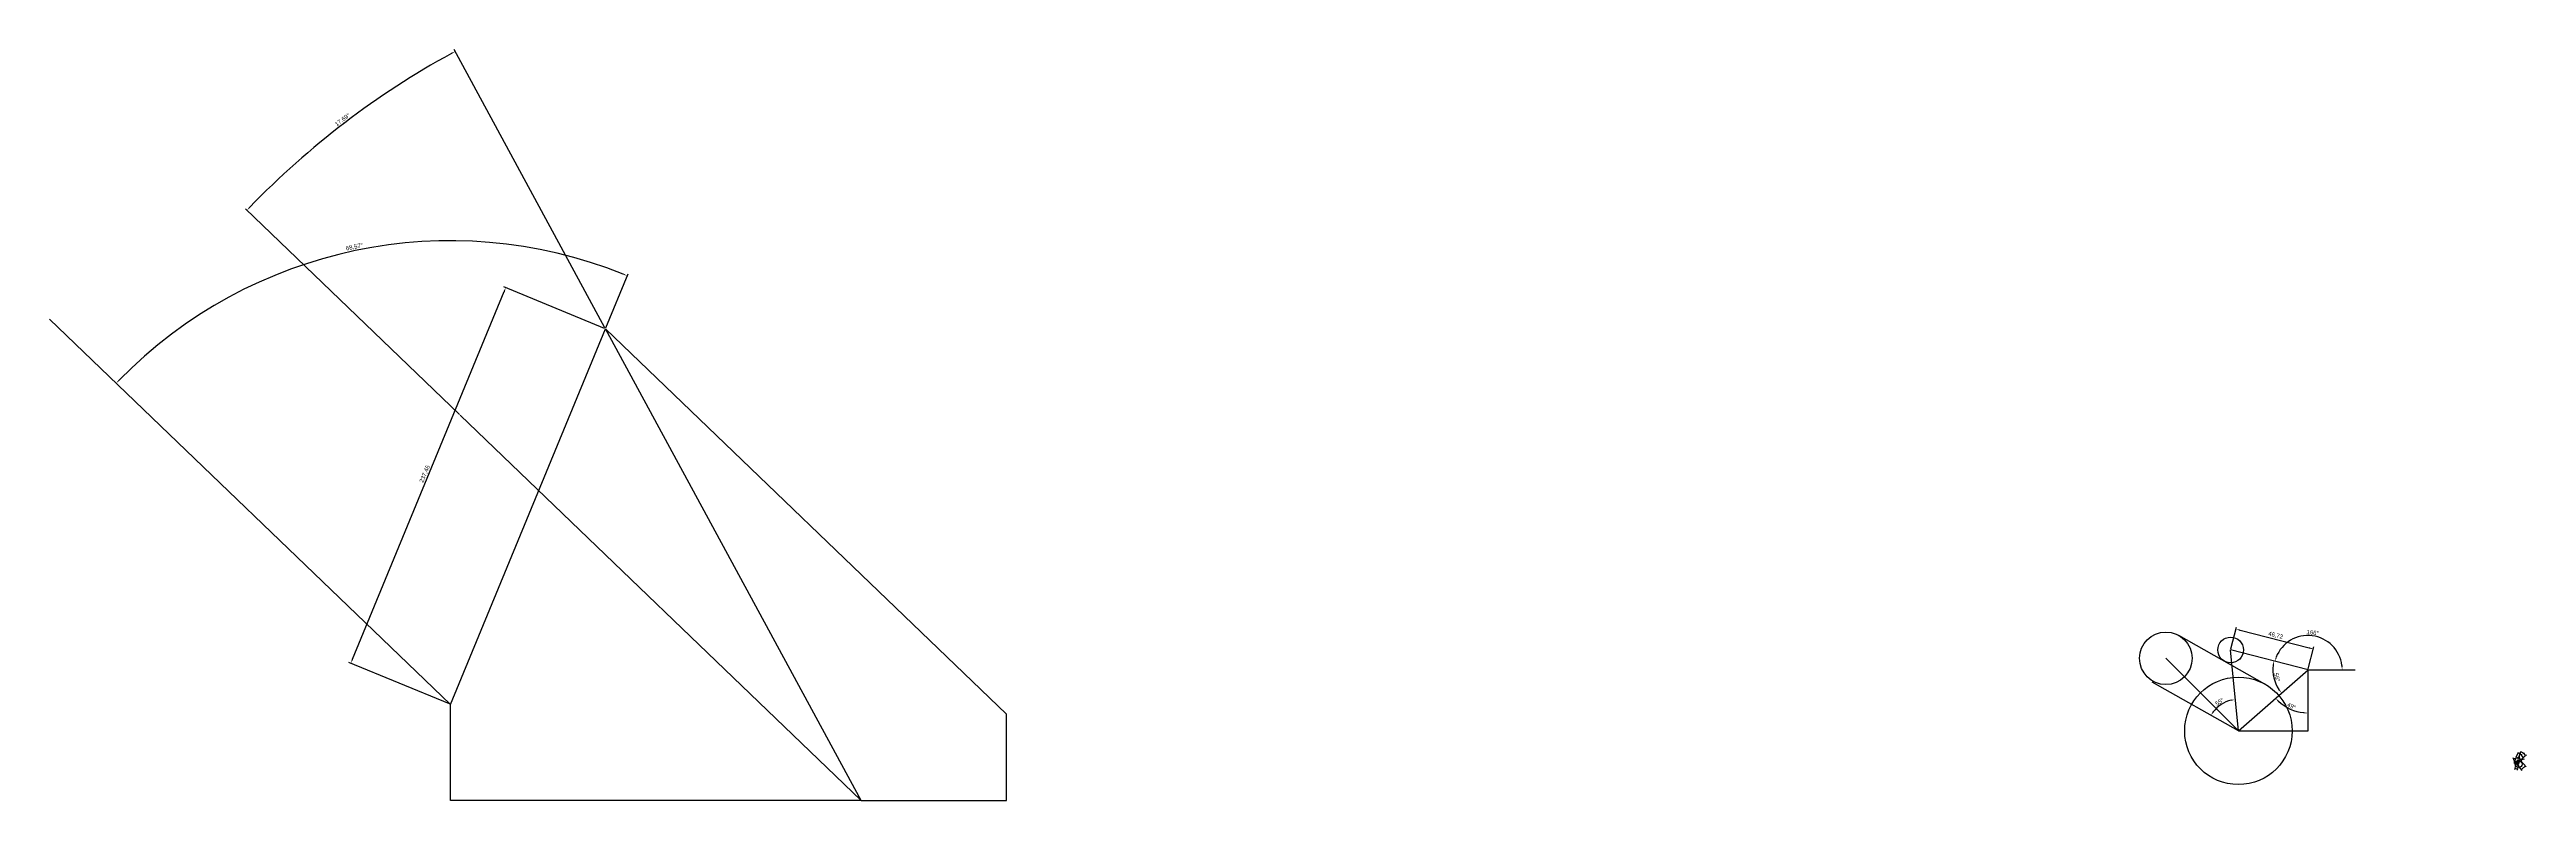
# Model space of a CAD drawing. Header units: millimetres. Extents: x 250 to 1697, y 1380 to 1819.
import ezdxf

# ---------------------------------------------------------------- set-up
doc = ezdxf.new("R2010")
doc.units = ezdxf.units.MM
doc.styles.get("Standard").update_dxf_attribs({"font": 'arial.ttf'})
doc.dimstyles.new('ALTER ISO-25', dxfattribs={"dimtxt": 2.5, "dimasz": 2.5, "dimexe": 1.25, "dimexo": 0.625, "dimtad": 1, "dimtxsty": 'Standard', "dimcen": 2.5, "dimazin": 0, "dimtfac": 1, "dimtmove": 0, "dimatfit": 3, "dimfxl": 1, "dimarcsym": 0})
doc.dimstyles.new('ISO-25', dxfattribs={"dimtxt": 2.5, "dimasz": 2.5, "dimexe": 1.25, "dimexo": 0.625, "dimtad": 1, "dimtxsty": 'Standard', "dimcen": 2.5, "dimadec": 0, "dimazin": 0, "dimtfac": 1, "dimtmove": 0, "dimatfit": 3, "dimfxl": 1, "dimarcsym": 0})
doc.dimstyles.new('smol', dxfattribs={"dimtxt": 0.3, "dimasz": 0.4, "dimexe": 0.5, "dimexo": 0.3, "dimgap": 0.3, "dimtad": 1, "dimtxsty": 'Standard', "dimcen": 2.5, "dimazin": 0, "dimtfac": 1, "dimtmove": 0, "dimatfit": 3, "dimfxl": 1, "dimarcsym": 0})

# ---------------------------------------------------------------- blocks, each defined once
blk = doc.blocks.new('*D1')
at = {"color": 0, "lineweight": -2, "transparency": 16777216}
for p, q in [((1524.6, 1468.5), (1527.9, 1481.2)), ((1530, 1479.4), (1570.4, 1469.1)), ((1569.9, 1456.9), (1573.2, 1469.6))]:
    blk.add_line(p, q, dxfattribs=at)
at = {"color": 0, "transparency": 16777216}
for points in [[(1530.1, 1479.8), (1529.9, 1479), (1527.6, 1480)], [(1570.5, 1469.5), (1570.3, 1468.6), (1572.9, 1468.4)]]:
    blk.add_solid(points, dxfattribs=at)
at = {"layer": 'Defpoints', "color": 0, "transparency": 16777216}
for p in [(1524.5, 1467.8), (1572.9, 1468.4), (1569.7, 1456.3)]:
    blk.add_point(p, dxfattribs=at)
at = {"color": 0, "transparency": 16777216, "insert": (1550.8, 1476.3), "char_height": 2.5, "attachment_point": 5, "rotation": 345.6359}
blk.add_mtext('46,72', dxfattribs=at)
blk = doc.blocks.new('*D2')
at = {"color": 0, "lineweight": -2, "transparency": 16777216}
blk.add_arc((1529, 1420.6), 18.4, 103.2905, 142.7495, dxfattribs=at)
at = {"color": 0, "transparency": 16777216}
for points in [[(1524.7, 1438.9), (1524.9, 1438.1), (1527.3, 1438.9)], [(1514.7, 1431.5), (1514, 1432), (1513, 1429.6)]]:
    blk.add_solid(points, dxfattribs=at)
at = {"layer": 'Defpoints', "color": 0, "transparency": 16777216}
for p in [(1524.5, 1467.8), (1478.7, 1449), (1521.6, 1437.4), (1529, 1420.6), (1529, 1420.6)]:
    blk.add_point(p, dxfattribs=at)
at = {"color": 0, "transparency": 16777216, "insert": (1518, 1437.6), "char_height": 2.5, "width": 1.464106613724425e-14, "attachment_point": 5, "rotation": 33.02}
blk.add_mtext('55°', dxfattribs=at)
blk = doc.blocks.new('*D3')
at = {"color": 0, "lineweight": -2, "transparency": 16777216}
blk.add_arc((1569.7, 1456.3), 20, 7.1784, 158.4575, dxfattribs=at)
at = {"color": 0, "transparency": 16777216}
for points in [[(1551.6, 1463.5), (1550.8, 1463.7), (1550.4, 1461.2)], [(1590, 1458.8), (1589.1, 1458.7), (1589.7, 1456.3)]]:
    blk.add_solid(points, dxfattribs=at)
at = {"layer": 'Defpoints', "color": 0, "transparency": 16777216}
for p in [(1524.5, 1467.8), (1581.1, 1472.7), (1569.7, 1456.3), (1569.7, 1456.3), (1597.3, 1456.3)]:
    blk.add_point(p, dxfattribs=at)
at = {"color": 0, "transparency": 16777216, "insert": (1572.5, 1478), "char_height": 2.5, "attachment_point": 5, "rotation": 352.8179}
blk.add_mtext('166°', dxfattribs=at)
blk = doc.blocks.new('*D4')
at = {"color": 0, "lineweight": -2, "transparency": 16777216}
blk.add_arc((1569.7, 1456.3), 20.5, 172.6125, 214.2631, dxfattribs=at)
at = {"color": 0, "transparency": 16777216}
for points in [[(1549, 1459), (1549.8, 1458.8), (1549.8, 1461.4)], [(1553.1, 1444.9), (1552.4, 1444.4), (1554.3, 1442.7)]]:
    blk.add_solid(points, dxfattribs=at)
at = {"layer": 'Defpoints', "color": 0, "transparency": 16777216}
for p in [(1524.5, 1467.8), (1549.3, 1454.8), (1569.7, 1456.3), (1569.7, 1456.3), (1529, 1420.6)]:
    blk.add_point(p, dxfattribs=at)
at = {"color": 0, "transparency": 16777216, "insert": (1551.6, 1451.9), "char_height": 2.5, "attachment_point": 5, "rotation": 283.4378}
blk.add_mtext('56°', dxfattribs=at)
blk = doc.blocks.new('*D5')
at = {"color": 0, "lineweight": -2, "transparency": 16777216}
blk.add_arc((1569.7, 1456.3), 25.2, 226.9156, 264.3241, dxfattribs=at)
at = {"color": 0, "transparency": 16777216}
for points in [[(1552.2, 1437.5), (1552.8, 1438.1), (1550.8, 1439.6)], [(1567.3, 1431.5), (1567.2, 1430.7), (1569.7, 1431)]]:
    blk.add_solid(points, dxfattribs=at)
at = {"layer": 'Defpoints', "color": 0, "transparency": 16777216}
for p in [(1569.7, 1456.3), (1569.7, 1456.3), (1556.2, 1435), (1529, 1420.6), (1569.7, 1420.6)]:
    blk.add_point(p, dxfattribs=at)
at = {"color": 0, "transparency": 16777216, "insert": (1560.1, 1435), "char_height": 2.5, "attachment_point": 5, "rotation": 335.6198}
blk.add_mtext('49°', dxfattribs=at)
blk = doc.blocks.new('*D6')
at = {"color": 0, "lineweight": -2, "transparency": 16777216}
for p, q in [((1690.4, 1402.8), (1689.7, 1404.8)), ((1690.3, 1404.4), (1692.9, 1405.2)), ((1693.8, 1403.8), (1693.1, 1405.8))]:
    blk.add_line(p, q, dxfattribs=at)
at = {"color": 0, "transparency": 16777216}
for points in [[(1690.2, 1404.5), (1690.3, 1404.3), (1689.9, 1404.3)], [(1692.9, 1405.3), (1692.9, 1405.2), (1693.3, 1405.4)]]:
    blk.add_solid(points, dxfattribs=at)
at = {"layer": 'Defpoints', "color": 0, "transparency": 16777216}
for p in [(1693.3, 1405.4), (1690.4, 1402.5), (1693.8, 1403.5)]:
    blk.add_point(p, dxfattribs=at)
at = {"color": 0, "transparency": 16777216, "insert": (1691.4, 1405.3), "char_height": 0.3, "attachment_point": 5, "rotation": 17.3566}
blk.add_mtext('3,56', dxfattribs=at)
blk = doc.blocks.new('*D7')
at = {"color": 0, "lineweight": -2, "transparency": 16777216}
for p, q in [((1691.6, 1401.3), (1694.7, 1397.5)), ((1694, 1403.3), (1697.2, 1399.5)), ((1694.7, 1398.2), (1696.5, 1399.7))]:
    blk.add_line(p, q, dxfattribs=at)
at = {"color": 0, "transparency": 16777216}
for points in [[(1694.7, 1398.2), (1694.8, 1398.1), (1694.4, 1397.9)], [(1696.5, 1399.7), (1696.6, 1399.6), (1696.8, 1399.9)]]:
    blk.add_solid(points, dxfattribs=at)
at = {"layer": 'Defpoints', "color": 0, "transparency": 16777216}
for p in [(1691.4, 1401.5), (1693.8, 1403.5), (1696.8, 1399.9)]:
    blk.add_point(p, dxfattribs=at)
at = {"color": 0, "transparency": 16777216, "insert": (1695.3, 1399.3), "char_height": 0.3, "attachment_point": 5, "rotation": 39.6728}
blk.add_mtext('3,15', dxfattribs=at)
blk = doc.blocks.new('*D8')
at = {"color": 0, "lineweight": -2, "transparency": 16777216}
for p, q in [((1691.3, 1401.2), (1690.5, 1398.1)), ((1691, 1398.5), (1691.7, 1398.3)), ((1692.8, 1400.8), (1692, 1397.7))]:
    blk.add_line(p, q, dxfattribs=at)
at = {"color": 0, "transparency": 16777216}
for points in [[(1691, 1398.6), (1691, 1398.4), (1690.6, 1398.6)], [(1691.7, 1398.4), (1691.7, 1398.2), (1692.1, 1398.2)]]:
    blk.add_solid(points, dxfattribs=at)
at = {"layer": 'Defpoints', "color": 0, "transparency": 16777216}
for p in [(1691.4, 1401.5), (1692.1, 1398.2), (1692.9, 1401.1)]:
    blk.add_point(p, dxfattribs=at)
at = {"color": 0, "transparency": 16777216, "insert": (1691.5, 1398.9), "char_height": 0.3, "attachment_point": 5, "rotation": 345}
blk.add_mtext('1,5', dxfattribs=at)
blk = doc.blocks.new('*D10')
at = {"color": 0, "lineweight": -2, "transparency": 16777216}
for p, q in [((1692.5, 1404.2), (1694.4, 1408.8)), ((1694.1, 1403.7), (1697.4, 1406.5))]:
    blk.add_line(p, q, dxfattribs=at)
blk.add_arc((1691.4, 1401.5), 7.31, 42.8088, 64.734, dxfattribs=at)
at = {"color": 0, "transparency": 16777216}
for points in [[(1694.5, 1408.1), (1694.6, 1408.2), (1694.2, 1408.3)], [(1696.8, 1406.5), (1696.7, 1406.5), (1697, 1406.2)]]:
    blk.add_solid(points, dxfattribs=at)
at = {"layer": 'Defpoints', "color": 0, "transparency": 16777216}
for p in [(1696.2, 1407.1), (1691.4, 1401.5), (1691.4, 1401.5), (1692.4, 1403.9), (1693.8, 1403.5)]:
    blk.add_point(p, dxfattribs=at)
at = {"color": 0, "transparency": 16777216, "insert": (1696, 1407.8), "char_height": 0.3, "attachment_point": 5, "rotation": 323.7714}
blk.add_mtext('28,20°', dxfattribs=at)
blk = doc.blocks.new('*D11')
at = {"color": 0, "lineweight": -2, "transparency": 16777216}
for p, q in [((1691.5, 1405.2), (1692.8, 1408.2)), ((1694.1, 1403.6), (1696.3, 1404.3))]:
    blk.add_line(p, q, dxfattribs=at)
blk.add_arc((1690.4, 1402.5), 5.67, 21.4006, 63.826, dxfattribs=at)
at = {"color": 0, "transparency": 16777216}
for points in [[(1692.9, 1407.5), (1693, 1407.6), (1692.6, 1407.7)], [(1695.8, 1404.6), (1695.7, 1404.5), (1695.9, 1404.2)]]:
    blk.add_solid(points, dxfattribs=at)
at = {"layer": 'Defpoints', "color": 0, "transparency": 16777216}
for p in [(1691.4, 1404.9), (1695.1, 1405.7), (1690.4, 1402.5), (1690.4, 1402.5), (1693.8, 1403.5)]:
    blk.add_point(p, dxfattribs=at)
at = {"color": 0, "transparency": 16777216, "insert": (1695, 1406.6), "char_height": 0.3, "attachment_point": 5, "rotation": 312.6133}
blk.add_mtext('50,51°', dxfattribs=at)
blk = doc.blocks.new('*D14')
at = {"color": 0, "lineweight": -2, "transparency": 16777216}
for p, q in [((573.9, 1655.8), (515.1, 1680.1)), ((426.6, 1462.4), (515.3, 1677.3)), ((483.3, 1436.3), (424.5, 1460.6))]:
    blk.add_line(p, q, dxfattribs=at)
at = {"color": 0, "transparency": 16777216}
for points in [[(514.9, 1677.5), (515.7, 1677.1), (516.2, 1679.6)], [(426.2, 1462.6), (427, 1462.3), (425.7, 1460.1)]]:
    blk.add_solid(points, dxfattribs=at)
at = {"layer": 'Defpoints', "color": 0, "transparency": 16777216}
for p in [(516.2, 1679.6), (574.5, 1655.6), (483.9, 1436.1)]:
    blk.add_point(p, dxfattribs=at)
at = {"color": 0, "transparency": 16777216, "insert": (469, 1570.7), "char_height": 2.5, "attachment_point": 5, "rotation": 67.5766}
blk.add_mtext('237,46', dxfattribs=at)
blk = doc.blocks.new('*D17')
at = {"color": 0, "lineweight": -2, "transparency": 16777216}
blk.add_line((574.7, 1656.2), (587.7, 1687.7), dxfattribs=at)
blk.add_arc((483.9, 1436.1), 270.9, 68.1053, 135.6212, dxfattribs=at)
at = {"color": 0, "transparency": 16777216}
for points in [[(585.1, 1687.8), (584.8, 1687.1), (587.2, 1686.5)], [(290.6, 1625.3), (290, 1625.8), (288.5, 1623.8)]]:
    blk.add_solid(points, dxfattribs=at)
at = {"layer": 'Defpoints', "color": 0, "transparency": 16777216}
for p in [(481.9, 1707), (249.5, 1661.2), (574.5, 1655.6), (483.9, 1436.1), (483.9, 1436.1)]:
    blk.add_point(p, dxfattribs=at)
at = {"color": 0, "transparency": 16777216, "insert": (427.8, 1703.3), "char_height": 2.5, "attachment_point": 5, "rotation": 11.8632}
blk.add_mtext('68,57°', dxfattribs=at)
blk = doc.blocks.new('*D18')
at = {"color": 0, "lineweight": -2, "transparency": 16777216}
for p, q in [((574.2, 1656.1), (486, 1818.7)), ((489.1, 1605.5), (364, 1725.7))]:
    blk.add_line(p, q, dxfattribs=at)
blk.add_arc((723.9, 1379.9), 497.9, 118.7477, 135.8622, dxfattribs=at)
at = {"color": 0, "transparency": 16777216}
for points in [[(484.2, 1816.8), (484.6, 1816.1), (486.6, 1817.6)], [(366.9, 1726.3), (366.3, 1726.9), (364.9, 1724.8)]]:
    blk.add_solid(points, dxfattribs=at)
at = {"layer": 'Defpoints', "color": 0, "transparency": 16777216}
for p in [(442.9, 1790.9), (574.5, 1655.6), (489.5, 1605.1), (723.9, 1379.9), (723.9, 1379.9)]:
    blk.add_point(p, dxfattribs=at)
at = {"color": 0, "transparency": 16777216, "insert": (420.9, 1777.6), "char_height": 2.5, "attachment_point": 5, "rotation": 37.3049}
blk.add_mtext('17,69°', dxfattribs=at)

msp = doc.modelspace()

# ---------------------------------------------------------------- linework, layer by layer
for p, q in [((483.905, 1436.071), (249.534, 1661.219)), ((483.905, 1436.071), (574.484, 1655.579)), ((723.905, 1379.921), (574.484, 1655.579)), ((808.855, 1430.431), (574.484, 1655.579)), ((723.905, 1379.921), (489.534, 1605.069)), ((1529.044, 1420.576), (1486.618, 1463.003)), ((1544.492, 1447.914), (1494.162, 1476.354)), ((1529.044, 1420.576), (1524.484, 1467.847)), ((1569.744, 1456.256), (1524.484, 1467.847)), ((1529.044, 1420.576), (1478.714, 1449.017)), ((1529.044, 1420.576), (1569.744, 1456.256)), ((1569.744, 1420.576), (1569.744, 1456.256)), ((1569.744, 1456.256), (1597.336, 1456.256)), ((483.905, 1379.921), (483.905, 1436.071)), ((808.855, 1379.921), (808.855, 1430.431)), ((1529.044, 1420.576), (1569.744, 1420.576)), ((1690.448, 1402.478), (1691.423, 1404.877)), ((1690.448, 1402.478), (1693.842, 1403.539)), ((1690.448, 1401.528), (1690.448, 1402.478)), ((1690.448, 1402.478), (1691.418, 1401.528)), ((1691.418, 1401.528), (1690.448, 1401.528)), ((1691.418, 1401.528), (1692.393, 1403.927)), ((1691.418, 1401.528), (1693.842, 1403.539)), ((1692.866, 1401.14), (1691.418, 1401.528)), ((1692.866, 1401.14), (1693.842, 1403.539)), ((723.905, 1379.921), (483.905, 1379.921)), ((723.905, 1379.921), (808.855, 1379.921))]:
    msp.add_line(p, q)
for centre, radius in [((1486.618, 1463.003), 15.35), ((1524.484, 1467.847), 7.511), ((1529.044, 1420.576), 31.4), ((1692.866, 1401.14), 2), ((1693.842, 1403.539), 0.59)]:
    msp.add_circle(centre, radius)

# ---------------------------------------------------------------- dimensions: what is measured, and where the dimension line sits
for base, line1, line2, dimstyle, picture, middle in [((442.931, 1790.94), ((723.905, 1379.921), (574.484, 1655.579)), ((723.905, 1379.921), (489.534, 1605.069)), 'ALTER ISO-25', '*D18', (420.873, 1777.636)), ((481.851, 1706.991), ((483.905, 1436.071), (574.484, 1655.579)), ((483.905, 1436.071), (249.534, 1661.219)), 'ALTER ISO-25', '*D17', (427.771, 1703.294)), ((1581.137, 1472.655), ((1569.744, 1456.256), (1524.484, 1467.847)), ((1569.744, 1456.256), (1597.336, 1456.256)), 'ISO-25', '*D3', (1572.478, 1477.954)), ((1521.595, 1437.427), ((1529.044, 1420.576), (1524.484, 1467.847)), ((1529.044, 1420.576), (1478.714, 1449.017)), 'ISO-25', '*D2', (1517.971, 1437.615)), ((1549.255, 1454.762), ((1529.044, 1420.576), (1569.744, 1456.256)), ((1569.744, 1456.256), (1524.484, 1467.847)), 'ISO-25', '*D4', (1551.612, 1451.924)), ((1556.177, 1434.965), ((1569.744, 1420.576), (1569.744, 1456.256)), ((1529.044, 1420.576), (1569.744, 1456.256)), 'ISO-25', '*D5', (1560.108, 1434.993)), ((1695.1361, 1405.6635), ((1690.4476, 1402.4779), (1693.8422, 1403.5388)), ((1690.4476, 1402.4779), (1691.4233, 1404.8771)), 'smol', '*D11', (1694.9727, 1406.6408)), ((1696.206, 1407.05), ((1691.418, 1401.528), (1693.842, 1403.539)), ((1691.418, 1401.528), (1692.393, 1403.927)), 'smol', '*D10', (1696.021, 1407.811))]:
    dim = msp.add_angular_dim_2l(base=base, line1=line1, line2=line2, dimstyle=dimstyle)
    dim.commit()
    dim.dimension.update_dxf_attribs({"geometry": picture, "text_midpoint": middle})
for p1, p2, distance, dimstyle, picture, middle in [((483.905, 1436.071), (574.484, 1655.579), 63.019, 'ISO-25', '*D14', (468.974, 1570.675)), ((1524.484, 1467.847), (1569.744, 1456.256), 12.568, 'ISO-25', '*D1', (1550.76, 1476.288)), ((1690.448, 1402.478), (1693.842, 1403.539), 1.903, 'smol', '*D6', (1691.434, 1405.283)), ((1691.418, 1401.528), (1692.866, 1401.14), -3.038, 'smol', '*D8', (1691.48, 1398.863)), ((1691.418, 1401.528), (1693.842, 1403.539), -4.686, 'smol', '*D7', (1695.315, 1399.296))]:
    dim = msp.add_aligned_dim(p1=p1, p2=p2, distance=distance, dimstyle=dimstyle)
    dim.commit()
    dim.dimension.update_dxf_attribs({"geometry": picture, "text_midpoint": middle})

doc.saveas('drawing.dxf')
